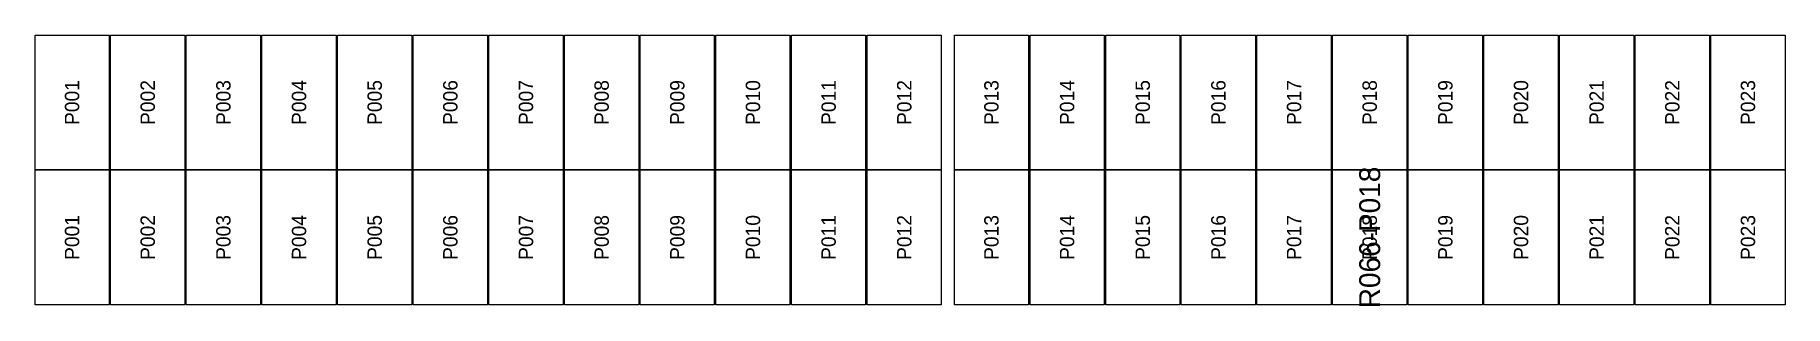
# Model space of a CAD drawing. Extents: x 296295 to 296770, y 651564 to 652121.
# Drawn here: x 296541.34 to 296568.13, y 651856.64 to 651860.78 of the extents above; entities that cross this region are included whole.
import ezdxf
from ezdxf.enums import TextEntityAlignment as Align

# ---------------------------------------------------------------- set-up
doc = ezdxf.new("R2010")
doc.units = 0

msp = doc.modelspace()

# ---------------------------------------------------------------- texts
at = {"layer": 'DEFECT_LABELS'}
msp.add_text('R066-P018', height=0.32, rotation=90, dxfattribs=at).set_placement((296561.771, 651857.684), align=Align.MIDDLE_CENTER)
at = {"layer": 'PANEL_POSITION'}
for s, p in [('P004', (296545.383, 651859.747)), ('P005', (296546.541, 651859.747)), ('P010', (296552.331, 651859.747)), ('P014', (296557.139, 651859.747)), ('P015', (296558.297, 651859.747)), ('P020', (296564.087, 651859.747)), ('P001', (296541.909, 651859.747)), ('P002', (296543.067, 651859.747)), ('P003', (296544.225, 651859.747)), ('P006', (296547.699, 651859.747)), ('P007', (296548.857, 651859.747)), ('P008', (296550.015, 651859.747)), ('P009', (296551.173, 651859.747)), ('P011', (296553.489, 651859.747)), ('P012', (296554.647, 651859.747)), ('P013', (296555.981, 651859.747)), ('P016', (296559.455, 651859.747)), ('P017', (296560.613, 651859.747)), ('P018', (296561.771, 651859.747)), ('P019', (296562.929, 651859.747)), ('P021', (296565.245, 651859.747)), ('P022', (296566.403, 651859.747)), ('P023', (296567.561, 651859.747)), ('P001', (296541.909, 651857.684)), ('P002', (296543.067, 651857.684)), ('P003', (296544.225, 651857.684)), ('P004', (296545.383, 651857.684)), ('P005', (296546.541, 651857.684)), ('P006', (296547.699, 651857.684)), ('P007', (296548.857, 651857.684)), ('P008', (296550.015, 651857.684)), ('P009', (296551.173, 651857.684)), ('P010', (296552.331, 651857.684)), ('P011', (296553.489, 651857.684)), ('P012', (296554.647, 651857.684)), ('P013', (296555.981, 651857.684)), ('P014', (296557.139, 651857.684)), ('P015', (296558.297, 651857.684)), ('P016', (296559.455, 651857.684)), ('P017', (296560.613, 651857.684)), ('P018', (296561.771, 651857.684)), ('P019', (296562.929, 651857.684)), ('P020', (296564.087, 651857.684)), ('P021', (296565.245, 651857.684)), ('P022', (296566.403, 651857.684)), ('P023', (296567.561, 651857.684))]:
    msp.add_text(s, height=0.22, rotation=90, dxfattribs=at).set_placement(p, align=Align.MIDDLE_CENTER)

# ---------------------------------------------------------------- linework, layer by layer
at = {"layer": 'DEFECTIVE_PANELS'}
msp.add_lwpolyline([(296561.204, 651858.716), (296562.338, 651858.716), (296562.338, 651856.653), (296561.204, 651856.653)], close=True, dxfattribs=at)
at = {"layer": 'PANELS_MASTER'}
for points in [[(296541.342, 651860.779), (296542.476, 651860.779), (296542.476, 651858.716), (296541.342, 651858.716)], [(296542.5, 651860.779), (296543.634, 651860.779), (296543.634, 651858.716), (296542.5, 651858.716)], [(296543.658, 651860.779), (296544.792, 651860.779), (296544.792, 651858.716), (296543.658, 651858.716)], [(296544.816, 651860.779), (296545.95, 651860.779), (296545.95, 651858.716), (296544.816, 651858.716)], [(296545.974, 651860.779), (296547.108, 651860.779), (296547.108, 651858.716), (296545.974, 651858.716)], [(296547.132, 651860.779), (296548.266, 651860.779), (296548.266, 651858.716), (296547.132, 651858.716)], [(296548.29, 651860.779), (296549.424, 651860.779), (296549.424, 651858.716), (296548.29, 651858.716)], [(296549.448, 651860.779), (296550.582, 651860.779), (296550.582, 651858.716), (296549.448, 651858.716)], [(296550.606, 651860.779), (296551.74, 651860.779), (296551.74, 651858.716), (296550.606, 651858.716)], [(296551.764, 651860.779), (296552.898, 651860.779), (296552.898, 651858.716), (296551.764, 651858.716)], [(296552.922, 651860.779), (296554.056, 651860.779), (296554.056, 651858.716), (296552.922, 651858.716)], [(296554.08, 651860.779), (296555.214, 651860.779), (296555.214, 651858.716), (296554.08, 651858.716)], [(296555.414, 651860.779), (296556.548, 651860.779), (296556.548, 651858.716), (296555.414, 651858.716)], [(296556.572, 651860.779), (296557.706, 651860.779), (296557.706, 651858.716), (296556.572, 651858.716)], [(296557.73, 651860.779), (296558.864, 651860.779), (296558.864, 651858.716), (296557.73, 651858.716)], [(296558.888, 651860.779), (296560.022, 651860.779), (296560.022, 651858.716), (296558.888, 651858.716)], [(296560.046, 651860.779), (296561.18, 651860.779), (296561.18, 651858.716), (296560.046, 651858.716)], [(296561.204, 651860.779), (296562.338, 651860.779), (296562.338, 651858.716), (296561.204, 651858.716)], [(296562.362, 651860.779), (296563.496, 651860.779), (296563.496, 651858.716), (296562.362, 651858.716)], [(296563.52, 651860.779), (296564.654, 651860.779), (296564.654, 651858.716), (296563.52, 651858.716)], [(296564.678, 651860.779), (296565.812, 651860.779), (296565.812, 651858.716), (296564.678, 651858.716)], [(296565.836, 651860.779), (296566.97, 651860.779), (296566.97, 651858.716), (296565.836, 651858.716)], [(296566.994, 651860.779), (296568.128, 651860.779), (296568.128, 651858.716), (296566.994, 651858.716)], [(296541.342, 651858.716), (296542.476, 651858.716), (296542.476, 651856.653), (296541.342, 651856.653)], [(296542.5, 651858.716), (296543.634, 651858.716), (296543.634, 651856.653), (296542.5, 651856.653)], [(296543.658, 651858.716), (296544.792, 651858.716), (296544.792, 651856.653), (296543.658, 651856.653)], [(296544.816, 651858.716), (296545.95, 651858.716), (296545.95, 651856.653), (296544.816, 651856.653)], [(296545.974, 651858.716), (296547.108, 651858.716), (296547.108, 651856.653), (296545.974, 651856.653)], [(296547.132, 651858.716), (296548.266, 651858.716), (296548.266, 651856.653), (296547.132, 651856.653)], [(296548.29, 651858.716), (296549.424, 651858.716), (296549.424, 651856.653), (296548.29, 651856.653)], [(296549.448, 651858.716), (296550.582, 651858.716), (296550.582, 651856.653), (296549.448, 651856.653)], [(296550.606, 651858.716), (296551.74, 651858.716), (296551.74, 651856.653), (296550.606, 651856.653)], [(296551.764, 651858.716), (296552.898, 651858.716), (296552.898, 651856.653), (296551.764, 651856.653)], [(296552.922, 651858.716), (296554.056, 651858.716), (296554.056, 651856.653), (296552.922, 651856.653)], [(296554.08, 651858.716), (296555.214, 651858.716), (296555.214, 651856.653), (296554.08, 651856.653)], [(296555.414, 651858.716), (296556.548, 651858.716), (296556.548, 651856.653), (296555.414, 651856.653)], [(296556.572, 651858.716), (296557.706, 651858.716), (296557.706, 651856.653), (296556.572, 651856.653)], [(296557.73, 651858.716), (296558.864, 651858.716), (296558.864, 651856.653), (296557.73, 651856.653)], [(296558.888, 651858.716), (296560.022, 651858.716), (296560.022, 651856.653), (296558.888, 651856.653)], [(296560.046, 651858.716), (296561.18, 651858.716), (296561.18, 651856.653), (296560.046, 651856.653)], [(296562.362, 651858.716), (296563.496, 651858.716), (296563.496, 651856.653), (296562.362, 651856.653)], [(296563.52, 651858.716), (296564.654, 651858.716), (296564.654, 651856.653), (296563.52, 651856.653)], [(296564.678, 651858.716), (296565.812, 651858.716), (296565.812, 651856.653), (296564.678, 651856.653)], [(296565.836, 651858.716), (296566.97, 651858.716), (296566.97, 651856.653), (296565.836, 651856.653)], [(296566.994, 651858.716), (296568.128, 651858.716), (296568.128, 651856.653), (296566.994, 651856.653)]]:
    msp.add_lwpolyline(points, close=True, dxfattribs=at)

msp.set_redraw_order([(e.dxf.handle, doc.entitydb.next_handle()) for e in msp.query("TEXT MTEXT ATTDEF DIMENSION ARC_DIMENSION")])  # texts and dimensions are drawn at this point

doc.saveas('drawing.dxf')
